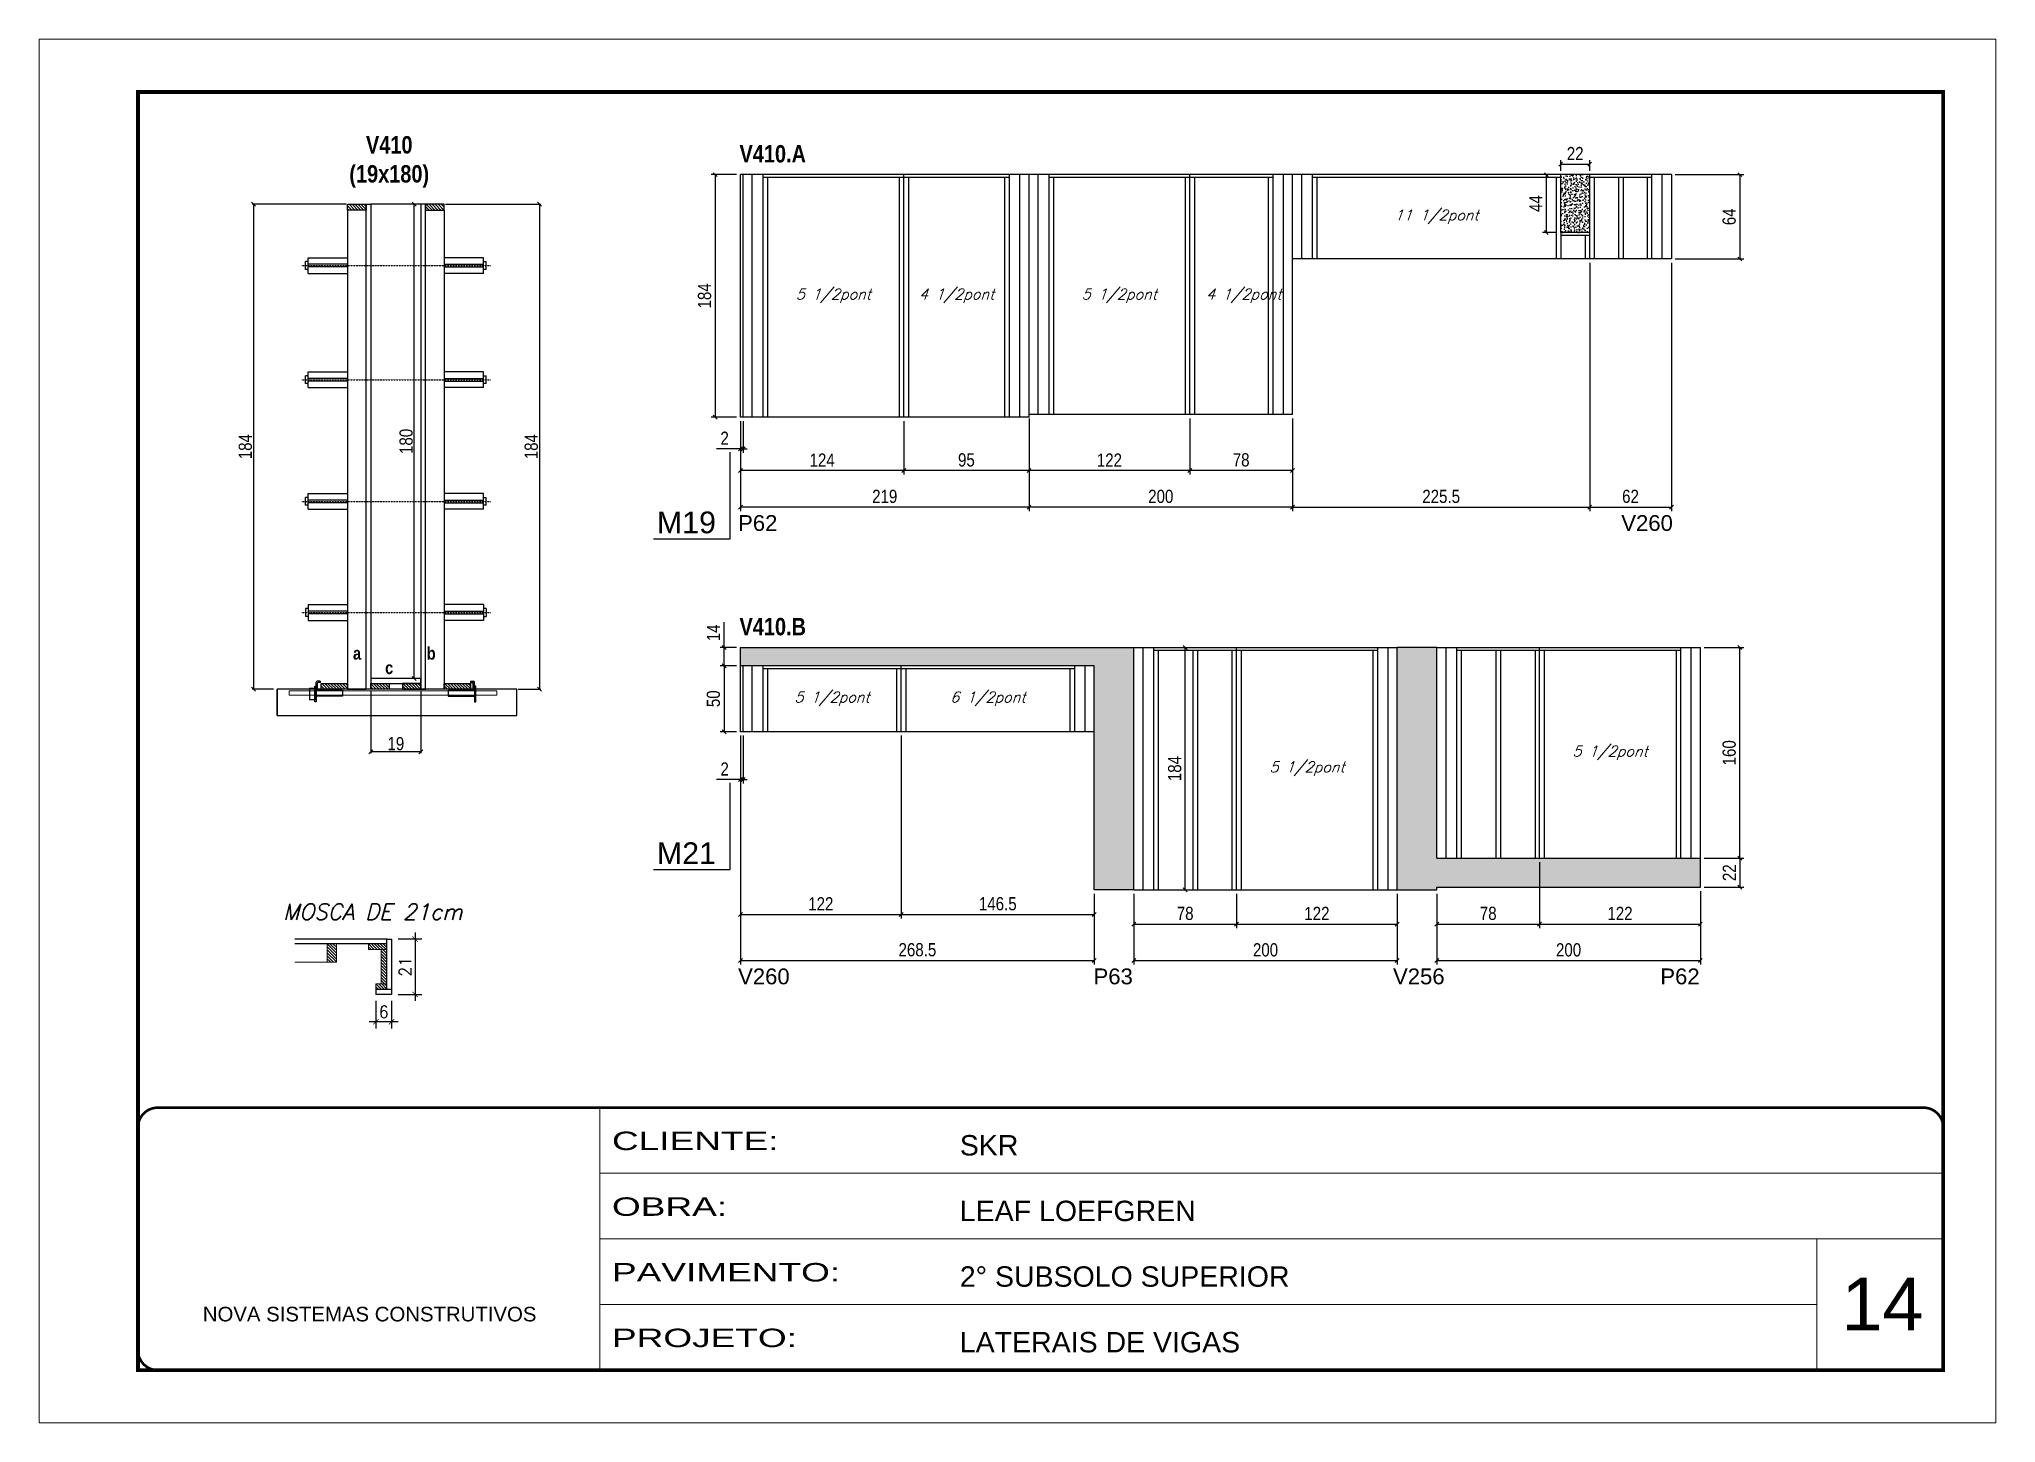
# Model space of a CAD drawing. Extents: x 3309 to 9590, y -2522 to 15424.
# Drawn here: x 4908 to 6393, y 10112 to 11162 of the extents above; entities that cross this region are included whole.
import ezdxf
from ezdxf.enums import TextEntityAlignment as Align

# ---------------------------------------------------------------- set-up
doc = ezdxf.new("R2010")
doc.units = 0
for name, pattern in [('CONTINUO', [0]), ('DASHED', [0.75, 0.5, -0.25]), ('HIDDEN', [0.375, 0.25, -0.125])]:
    doc.linetypes.add(name, pattern=pattern)
for name, color, linetype in [('5', 5, 'Continuous'), ('barrote', 251, 'Continuous'), ('COTA', 241, 'Continuous'), ('detalhes', 4, 'Continuous'), ('NOMENCLATURA', 7, 'Continuous'), ('Painéis', 200, 'Continuous'), ('presilha', 1, 'Continuous'), ('SARR_2.2x10', 60, 'Continuous'), ('SARR_2.2x7', 40, 'Continuous'), ('SARR_3.5x7', 81, 'Continuous'), ('TENSOR', 3, 'Continuous'), ('texto', 7, 'Continuous')]:
    doc.layers.add(name, color=color, linetype=linetype)
for name, color, linetype, lineweight in [('CARIMBO', 255, 'Continuous', 9), ('CONCRETO', 251, 'Continuous', 25), ('Folhas', 255, 'Continuous', 9), ('Hachura', 251, 'Continuous', 9), ('Madeira', 126, 'Continuous', 18), ('SARRAFO DE PRESSAO', 251, 'DASHED', 9), ('SCO-___-LAJ', 2, 'Continuous', 0), ('TEXTO PILAR', 3, 'Continuous', 15)]:
    doc.layers.add(name, color=color, linetype=linetype, lineweight=lineweight)
doc.styles.add('ARIAL', font='arial.ttf')
doc.styles.add('COTA TECNICA', font='techl___.ttf', dxfattribs={"height": 10})
doc.styles.add('COTA TECNICA 2X', font='techl___.ttf', dxfattribs={"height": 10})
doc.styles.add('Romans', font='romans.shx')
doc.styles.get("Standard").update_dxf_attribs({"font": 'arial.ttf'})
doc.styles.add('TECNICA', font='techb___.ttf', dxfattribs={"height": 10})
doc.styles.add('Tecnologia', font='')
doc.styles.get('Tecnologia').set_extended_font_data('Forgotten Futurist')
doc.dimstyles.new('COTA PARA DETALHES', dxfattribs={"dimtxt": 9, "dimasz": 4, "dimexe": 5, "dimexo": 5, "dimgap": 3, "dimtad": 1, "dimdec": 1, "dimlfac": 0.5, "dimzin": 12, "dimdsep": 46, "dimtxsty": 'Romans', "dimblk": 'ARCHTICK', "dimcen": 10, "dimdle": 5, "dimclrd": 4, "dimclre": 4, "dimclrt": 240, "dimadec": 1, "dimazin": 3, "dimtfac": 1, "dimtdec": 1, "dimtmove": 0, "dimatfit": 3, "dimldrblk": 'ARCHTICK', "dimfxl": 1, "dimtolj": 1, "dimtzin": 12, "dimarcsym": 0})
doc.dimstyles.new('PAINEL', dxfattribs={"dimtxt": 10, "dimasz": 3, "dimexe": 3, "dimexo": 3, "dimgap": 3, "dimtad": 1, "dimdec": 1, "dimzin": 12, "dimdsep": 46, "dimtxsty": 'COTA TECNICA', "dimblk1": 'OBLIQUE', "dimblk2": 'OBLIQUE', "dimsah": 1, "dimcen": 0.9, "dimclrd": 4, "dimclre": 4, "dimclrt": 240, "dimadec": 1, "dimazin": 3, "dimtfac": 1, "dimtdec": 1, "dimtmove": 0, "dimatfit": 3, "dimfxl": 1, "dimtolj": 1, "dimtzin": 12, "dimarcsym": 0})
doc.dimstyles.new('SECAO', dxfattribs={"dimscale": 0.333333, "dimtxt": 5, "dimasz": 9, "dimexe": 3, "dimexo": 3, "dimgap": 3, "dimtad": 1, "dimdec": 1, "dimlfac": 0.5, "dimzin": 12, "dimdsep": 46, "dimtxsty": 'COTA TECNICA 2X', "dimblk1": 'OBLIQUE', "dimblk2": 'OBLIQUE', "dimsah": 1, "dimcen": 0.9, "dimclrd": 4, "dimclre": 4, "dimclrt": 240, "dimadec": 1, "dimazin": 3, "dimtfac": 1, "dimtdec": 1, "dimtmove": 0, "dimatfit": 3, "dimfxl": 1, "dimtolj": 1, "dimtzin": 12, "dimarcsym": 0})
pattern_1 = [(135, (38395.0945, -112843.3136), (-1.122532015, -1.122532015), [])]
pattern_2 = [(315, (517.8585, -1100.4889), (1.12253202, 1.12253202), [])]

msp = doc.modelspace()

# ---------------------------------------------------------------- texts
at = {"layer": '5', "linetype": 'Continuous'}
for s, p in [('P62', (5438.32, 10788.95)), ('V260', (6108.59, 10788.95)), ('V260', (5438.32, 10444.92)), ('P63', (5708.08, 10444.92)), ('V256', (5935.36, 10444.92)), ('P62', (6138.22, 10444.92))]:
    msp.add_text(s, height=12, rotation=0.00004, dxfattribs=at).set_placement(p)
at = {"layer": 'CARIMBO', "style": 'ARIAL'}
msp.add_text('14', height=40, dxfattribs=at).set_placement((6275.73, 10182.28))
at = {"layer": 'detalhes', "style": 'TECNICA'}
for s, p in [('a', (5146.08, 10691.29)), ('b', (5202.06, 10691.28)), ('c', (5170.45, 10680.33))]:
    msp.add_text(s, height=9.6, dxfattribs=at).set_placement(p)
at = {"layer": 'NOMENCLATURA', "style": 'TECNICA'}
for s, p in [('V410.A', (5439.4, 11068.54)), ('V410.B', (5439.4, 10709.74))]:
    msp.add_text(s, height=13.2, dxfattribs=at).set_placement(p)
at = {"layer": 'NOMENCLATURA', "linetype": 'Continuous'}
for s, p in [('M19', (5376.69, 10787.19)), ('M21', (5376.69, 10536.13))]:
    msp.add_text(s, height=16.5, dxfattribs=at).set_placement(p)
at = {"layer": 'NOMENCLATURA', "insert": (5173.56, 11088.55), "char_height": 13.2, "attachment_point": 2, "style": 'TECNICA'}
msp.add_mtext_dynamic_manual_height_columns('V410\\P(19x180)', width=300.2766, gutter_width=1, heights=[0], dxfattribs=at)
at = {"layer": 'texto', "color": 2, "char_height": 8, "attachment_point": 5, "style": 'Romans'}
for s, insert in [('{\\Q19;\\C256;11 1/2pont}', (5968.37, 11027.35)), ('{\\Q19;\\C256;5 1/2pont}', (5510.62, 10967.35)), ('{\\Q19;\\C256;4 1/2pont}', (5604.12, 10967.35)), ('{\\Q19;\\C256;5 1/2pont}', (5727.62, 10967.35)), ('{\\Q19;\\C256;4 1/2pont}', (5822.12, 10967.35)), ('{\\Q19;\\C256;5 1/2pont}', (5509.62, 10661.55)), ('{\\Q19;\\C256;6 1/2pont}', (5627.87, 10661.55)), ('{\\Q19;\\C256;5 1/2pont}', (6100.12, 10620.55)), ('{\\Q19;\\C256;5 1/2pont}', (5870.12, 10608.55))]:
    msp.add_mtext(s, dxfattribs=dict(at, insert=insert))
at = {"layer": 'TEXTO PILAR', "color": 3, "style": 'Romans', "oblique": 15}
msp.add_text('MOSCA DE 21cm', height=12, dxfattribs=at).set_placement((5161.08, 10499.95), align=Align.MIDDLE)

# ---------------------------------------------------------------- blocks, each defined once
blk = doc.blocks.new('9999999999')
at = {"color": 30, "linetype": 'CONTINUO'}
for p, q in [((98564.6, 34230.2), (98564.6, 34429.4)), ((98564.6, 34379.6), (99584, 34379.6)), ((98564.6, 34329.8), (99488, 34329.8)), ((99584, 34329.8), (99488, 34329.8)), ((99488, 34329.8), (99488, 34230.2)), ((98564.6, 34280), (99488, 34280))]:
    blk.add_line(p, q, dxfattribs=at)
at = {"color": 30, "linetype": 'CONTINUO', "const_width": 2}
blk.add_lwpolyline([(99584, 34230.2), (99584, 34414.4, 0.414214), (99569, 34429.4), (98229, 34429.4, 0.414214), (98214, 34414.4), (98214, 34245.2, 0.414214), (98229, 34230.2), (99584, 34230.2)], format="xyb", dxfattribs=at)
at = {"layer": 'Folhas'}
blk.add_lwpolyline([(98139, 34190.2), (99624, 34190.2), (99624, 35240.2), (98139, 35240.2)], close=True, dxfattribs=at)
at = {"layer": 'Folhas', "color": 30, "const_width": 3}
blk.add_lwpolyline([(98214, 34230.2), (99584, 34230.2), (99584, 35200.2), (98214, 35200.2)], close=True, dxfattribs=at)
at = {"color": 7, "linetype": 'Continuous', "ltscale": 5, "style": 'ARIAL'}
for s, height, p in [('SKR', 15.48, (98837.7, 34393.1)), ('LEAF LOEFGREN', 15.483, (98837.7, 34343.3)), ('2° SUBSOLO SUPERIOR', 15.483, (98837.7, 34293.5)), ('NOVA SISTEMAS CONSTRUTIVOS', 11.059, (98263.2, 34267.2)), ('LATERAIS DE VIGAS', 15.483, (98837.7, 34243.7))]:
    blk.add_text(s, height=height, dxfattribs=at).set_placement(p)
at = {"layer": 'Folhas', "color": 7, "style": 'Tecnologia', "width": 1.5}
for s, p in [('CLIENTE:', (98573.7, 34397.2)), ('OBRA:', (98573.7, 34347.3)), ('PAVIMENTO:', (98573.7, 34297.5)), ('PROJETO:', (98573.7, 34247.7))]:
    blk.add_text(s, height=14, dxfattribs=at).set_placement(p)
blk = doc.blocks.new('_Oblique')
at = {"color": 0, "linetype": 'ByBlock', "lineweight": -2}
blk.add_line((-0.5, -0.5), (0.5, 0.5), dxfattribs=at)
blk = doc.blocks.new('*D1058')
at = {"layer": 'COTA', "color": 4, "lineweight": -2, "transparency": 16777216}
for p, q in [((5159.6, 10667.9), (5159.6, 10620.4)), ((5197.6, 10667.9), (5197.6, 10620.4)), ((5197.6, 10621.4), (5159.6, 10621.4))]:
    blk.add_line(p, q, dxfattribs=at)
at = {"layer": 'Defpoints', "color": 0, "transparency": 16777216}
for p in [(5159.6, 10668.9), (5197.6, 10668.9), (5159.6, 10621.4)]:
    blk.add_point(p, dxfattribs=at)
at = {"layer": 'COTA', "color": 4, "lineweight": -2, "transparency": 16777216, "xscale": 3, "yscale": 3, "zscale": 3, "rotation": 180}
blk.add_blockref('_Oblique', (5159.6, 10621.4), dxfattribs=at)
at = {"layer": 'COTA', "color": 4, "lineweight": -2, "transparency": 16777216, "xscale": 3, "yscale": 3, "zscale": 3}
blk.add_blockref('_Oblique', (5197.6, 10621.4), dxfattribs=at)
at = {"layer": 'COTA', "color": 240, "transparency": 16777216, "insert": (5178.6, 10627.5), "char_height": 10, "attachment_point": 5, "style": 'COTA TECNICA 2X'}
blk.add_mtext('\\A1;19', dxfattribs=at)
blk = doc.blocks.new('PRESILHA METÁLICA 1')
at = {"layer": 'presilha'}
for p, q in [((0, 13), (6, 13)), ((0, 13), (0, 0)), ((6, 0), (0, 0)), ((6, 15.5), (7.5, 15.5)), ((6, -2.5), (6, 15.5)), ((6, 13), (6, 0)), ((7.5, 10.6), (7.5, 19.9)), ((7.5, 15.5), (7.5, -2.5)), ((37.5, 4.1), (7.5, 4.1)), ((12, 21), (8.6, 21)), ((9, 11.6), (9, 18.9)), ((12, 19.5), (9.6, 19.5)), ((37.5, 11), (9.6, 11)), ((12, 21), (12, 19.5)), ((37.5, 11), (37.5, 4.1)), ((7.5, -2.5), (6, -2.5))]:
    blk.add_line(p, q, dxfattribs=at)
for centre, radius, start, end in [((8.6, 19.9), 1.14, 90, 180), ((9.6, 18.9), 0.57, 90, 180), ((9.6, 11.6), 0.57, 180, 270)]:
    blk.add_arc(centre, radius, start, end, dxfattribs=at)
blk = doc.blocks.new('PRESILHA METÁLICA 2')
at = {"layer": 'presilha'}
for p, q in [((-5.2, 23.5), (-5.2, 22)), ((-5.2, 23.5), (-1.9, 23.5)), ((-0.8, 14.6), (-0.8, 22.4)), ((-30.8, 13.5), (-30.8, 6.6)), ((-30.8, 13.5), (-2.8, 13.5)), ((-30.8, 6.6), (-0.8, 6.6)), ((-5.2, 22), (-2.8, 22)), ((-2.2, 14.1), (-2.2, 21.4)), ((0.8, 18), (-0.8, 18)), ((-0.8, 18), (-0.8, 0)), ((-0.8, 0), (0.8, 0)), ((0.8, 0), (0.8, 18))]:
    blk.add_line(p, q, dxfattribs=at)
for centre, radius, start, end in [((-1.9, 22.4), 1.14, 0, 90), ((-2.8, 21.4), 0.57, 0, 90), ((-2.8, 14.1), 0.57, 270, 0)]:
    blk.add_arc(centre, radius, start, end, dxfattribs=at)
blk = doc.blocks.new('*D1059')
at = {"layer": 'COTA', "color": 4, "lineweight": -2, "transparency": 16777216}
for p, q in [((5141, 11036.9), (5069.5, 11036.9)), ((5070.5, 11036.9), (5070.5, 10668.9)), ((5085.7, 10668.9), (5069.5, 10668.9))]:
    blk.add_line(p, q, dxfattribs=at)
at = {"layer": 'Defpoints', "color": 0, "transparency": 16777216}
for p in [(5142, 11036.9), (5070.5, 10668.9), (5086.7, 10668.9)]:
    blk.add_point(p, dxfattribs=at)
at = {"layer": 'COTA', "color": 4, "lineweight": -2, "transparency": 16777216, "xscale": 3, "yscale": 3, "zscale": 3}
for p, rotation in [((5070.5, 11036.9), 90), ((5070.5, 10668.9), 270)]:
    blk.add_blockref('_Oblique', p, dxfattribs=dict(at, rotation=rotation))
at = {"layer": 'COTA', "color": 240, "transparency": 16777216, "insert": (5064.4, 10852.9), "char_height": 10, "attachment_point": 5, "rotation": 90, "style": 'COTA TECNICA 2X'}
blk.add_mtext('\\A1;184', dxfattribs=at)
blk = doc.blocks.new('*D1060')
at = {"layer": 'COTA', "color": 4, "lineweight": -2, "transparency": 16777216}
for p, q in [((5216.2, 11036.9), (5288.5, 11036.9)), ((5287.5, 11036.9), (5287.5, 10668.9)), ((5271.4, 10668.9), (5288.5, 10668.9))]:
    blk.add_line(p, q, dxfattribs=at)
at = {"layer": 'Defpoints', "color": 0, "transparency": 16777216}
for p in [(5215.2, 11036.9), (5270.4, 10668.9), (5287.5, 10668.9)]:
    blk.add_point(p, dxfattribs=at)
at = {"layer": 'COTA', "color": 4, "lineweight": -2, "transparency": 16777216, "xscale": 3, "yscale": 3, "zscale": 3}
for p, rotation in [((5287.5, 11036.9), 90), ((5287.5, 10668.9), 270)]:
    blk.add_blockref('_Oblique', p, dxfattribs=dict(at, rotation=rotation))
at = {"layer": 'COTA', "color": 240, "transparency": 16777216, "insert": (5281.4, 10852.9), "char_height": 10, "attachment_point": 5, "rotation": 90, "style": 'COTA TECNICA 2X'}
blk.add_mtext('\\A1;184', dxfattribs=at)
blk = doc.blocks.new('*D1061')
at = {"layer": 'COTA', "color": 4, "lineweight": -2, "transparency": 16777216}
for p, q in [((5196.6, 11036.9), (5191.5, 11036.9)), ((5192.5, 10676.9), (5192.5, 11036.9)), ((5196.6, 10676.9), (5191.5, 10676.9))]:
    blk.add_line(p, q, dxfattribs=at)
at = {"layer": 'Defpoints', "color": 0, "transparency": 16777216}
for p in [(5192.5, 11036.9), (5197.6, 11036.9), (5197.6, 10676.9)]:
    blk.add_point(p, dxfattribs=at)
at = {"layer": 'COTA', "color": 4, "lineweight": -2, "transparency": 16777216, "xscale": 3, "yscale": 3, "zscale": 3}
for p, rotation in [((5192.5, 11036.9), 90), ((5192.5, 10676.9), 270)]:
    blk.add_blockref('_Oblique', p, dxfattribs=dict(at, rotation=rotation))
at = {"layer": 'COTA', "color": 240, "transparency": 16777216, "insert": (5186.4, 10856.9), "char_height": 10, "attachment_point": 5, "rotation": 90, "style": 'COTA TECNICA 2X'}
blk.add_mtext('\\A1;180', dxfattribs=at)
blk = doc.blocks.new('*D1050')
at = {"layer": 'COTA', "color": 4, "linetype": 'ByBlock', "lineweight": -2, "transparency": 16777216}
for p, q in [((5564.1, 10872.3), (5564.1, 10831.7)), ((5659.1, 10872.3), (5659.1, 10831.7)), ((5659.1, 10834.7), (5564.1, 10834.7))]:
    blk.add_line(p, q, dxfattribs=at)
at = {"layer": 'Defpoints', "color": 0, "linetype": 'ByBlock', "transparency": 16777216}
for p in [(5564.1, 10875.3), (5659.1, 10875.3), (5564.1, 10834.7)]:
    blk.add_point(p, dxfattribs=at)
at = {"layer": 'COTA', "color": 4, "linetype": 'ByBlock', "lineweight": -2, "transparency": 16777216, "xscale": 3, "yscale": 3, "zscale": 3, "rotation": 180}
blk.add_blockref('_Oblique', (5564.1, 10834.7), dxfattribs=at)
at = {"layer": 'COTA', "color": 4, "linetype": 'ByBlock', "lineweight": -2, "transparency": 16777216, "xscale": 3, "yscale": 3, "zscale": 3}
blk.add_blockref('_Oblique', (5659.1, 10834.7), dxfattribs=at)
at = {"layer": 'COTA', "color": 240, "linetype": 'ByBlock', "transparency": 16777216, "insert": (5611.6, 10842.8), "char_height": 10, "attachment_point": 5, "style": 'COTA TECNICA'}
blk.add_mtext('\\A1;95', dxfattribs=at)
blk = doc.blocks.new('*D1051')
at = {"layer": 'COTA', "color": 4, "linetype": 'ByBlock', "lineweight": -2, "transparency": 16777216}
for p, q in [((5440.1, 10872.3), (5440.1, 10831.7)), ((5564.1, 10872.3), (5564.1, 10831.7)), ((5564.1, 10834.7), (5440.1, 10834.7))]:
    blk.add_line(p, q, dxfattribs=at)
at = {"layer": 'Defpoints', "color": 0, "linetype": 'ByBlock', "transparency": 16777216}
for p in [(5440.1, 10875.3), (5564.1, 10875.3), (5440.1, 10834.7)]:
    blk.add_point(p, dxfattribs=at)
at = {"layer": 'COTA', "color": 4, "linetype": 'ByBlock', "lineweight": -2, "transparency": 16777216, "xscale": 3, "yscale": 3, "zscale": 3, "rotation": 180}
blk.add_blockref('_Oblique', (5440.1, 10834.7), dxfattribs=at)
at = {"layer": 'COTA', "color": 4, "linetype": 'ByBlock', "lineweight": -2, "transparency": 16777216, "xscale": 3, "yscale": 3, "zscale": 3}
blk.add_blockref('_Oblique', (5564.1, 10834.7), dxfattribs=at)
at = {"layer": 'COTA', "color": 240, "linetype": 'ByBlock', "transparency": 16777216, "insert": (5502.1, 10842.7), "char_height": 10, "attachment_point": 5, "style": 'COTA TECNICA'}
blk.add_mtext('\\A1;124', dxfattribs=at)
blk = doc.blocks.new('*D1066')
at = {"layer": 'COTA', "color": 4, "linetype": 'ByBlock', "lineweight": -2, "transparency": 16777216}
for p, q in [((5440.1, 10872.3), (5440.1, 10804)), ((5659.1, 10872.3), (5659.1, 10804)), ((5659.1, 10807), (5440.1, 10807))]:
    blk.add_line(p, q, dxfattribs=at)
at = {"layer": 'Defpoints', "color": 0, "linetype": 'ByBlock', "transparency": 16777216}
for p in [(5440.1, 10875.3), (5659.1, 10875.3), (5440.1, 10807)]:
    blk.add_point(p, dxfattribs=at)
at = {"layer": 'COTA', "color": 4, "linetype": 'ByBlock', "lineweight": -2, "transparency": 16777216, "xscale": 3, "yscale": 3, "zscale": 3, "rotation": 180}
blk.add_blockref('_Oblique', (5440.1, 10807), dxfattribs=at)
at = {"layer": 'COTA', "color": 4, "linetype": 'ByBlock', "lineweight": -2, "transparency": 16777216, "xscale": 3, "yscale": 3, "zscale": 3}
blk.add_blockref('_Oblique', (5659.1, 10807), dxfattribs=at)
at = {"layer": 'COTA', "color": 240, "linetype": 'ByBlock', "transparency": 16777216, "insert": (5549.6, 10815.1), "char_height": 10, "attachment_point": 5, "style": 'COTA TECNICA'}
blk.add_mtext('\\A1;219', dxfattribs=at)
blk = doc.blocks.new('*D1067')
at = {"layer": 'COTA', "color": 4, "lineweight": -2, "transparency": 16777216}
for p, q in [((5437.1, 11059.3), (5418, 11059.3)), ((5421, 11059.3), (5421, 10875.3)), ((5437.1, 10875.3), (5418, 10875.3))]:
    blk.add_line(p, q, dxfattribs=at)
at = {"layer": 'Defpoints', "color": 0, "transparency": 16777216}
for p in [(5440.1, 11059.3), (5421, 10875.3), (5440.1, 10875.3)]:
    blk.add_point(p, dxfattribs=at)
at = {"layer": 'COTA', "color": 4, "lineweight": -2, "transparency": 16777216, "xscale": 3, "yscale": 3, "zscale": 3}
for p, rotation in [((5421, 11059.3), 90), ((5421, 10875.3), 270)]:
    blk.add_blockref('_Oblique', p, dxfattribs=dict(at, rotation=rotation))
at = {"layer": 'COTA', "color": 240, "transparency": 16777216, "insert": (5412.9, 10967.3), "char_height": 10, "attachment_point": 5, "rotation": 90, "style": 'COTA TECNICA'}
blk.add_mtext('\\A1;184', dxfattribs=at)
blk = doc.blocks.new('*D1068')
at = {"layer": 'COTA', "color": 4, "lineweight": -2, "transparency": 16777216}
for p, q in [((5440.1, 10872.3), (5440.1, 10848.3)), ((5442.1, 10872.3), (5442.1, 10848.3)), ((5440.1, 10851.3), (5422, 10851.3)), ((5442.1, 10851.3), (5440.1, 10851.3)), ((5442.1, 10851.3), (5445.1, 10851.3))]:
    blk.add_line(p, q, dxfattribs=at)
at = {"layer": 'Defpoints', "color": 0, "transparency": 16777216}
for p in [(5440.1, 10875.3), (5442.1, 10875.3), (5440.1, 10851.3)]:
    blk.add_point(p, dxfattribs=at)
at = {"layer": 'COTA', "color": 4, "lineweight": -2, "transparency": 16777216, "xscale": 3, "yscale": 3, "zscale": 3}
blk.add_blockref('_Oblique', (5440.1, 10851.3), dxfattribs=at)
at = {"layer": 'COTA', "color": 4, "lineweight": -2, "transparency": 16777216, "xscale": 3, "yscale": 3, "zscale": 3, "rotation": 180}
blk.add_blockref('_Oblique', (5442.1, 10851.3), dxfattribs=at)
at = {"layer": 'COTA', "color": 240, "transparency": 16777216, "insert": (5428.1, 10859.3), "char_height": 10, "attachment_point": 5, "style": 'COTA TECNICA'}
blk.add_mtext('\\A1;2', dxfattribs=at)
blk = doc.blocks.new('*D1052')
at = {"layer": 'COTA', "color": 4, "linetype": 'ByBlock', "lineweight": -2, "transparency": 16777216}
for p, q in [((5781.1, 10874.3), (5781.1, 10831.7)), ((5859.1, 10874.3), (5859.1, 10831.7)), ((5859.1, 10834.7), (5781.1, 10834.7))]:
    blk.add_line(p, q, dxfattribs=at)
at = {"layer": 'Defpoints', "color": 0, "linetype": 'ByBlock', "transparency": 16777216}
for p in [(5781.1, 10877.3), (5859.1, 10877.3), (5781.1, 10834.7)]:
    blk.add_point(p, dxfattribs=at)
at = {"layer": 'COTA', "color": 4, "linetype": 'ByBlock', "lineweight": -2, "transparency": 16777216, "xscale": 3, "yscale": 3, "zscale": 3, "rotation": 180}
blk.add_blockref('_Oblique', (5781.1, 10834.7), dxfattribs=at)
at = {"layer": 'COTA', "color": 4, "linetype": 'ByBlock', "lineweight": -2, "transparency": 16777216, "xscale": 3, "yscale": 3, "zscale": 3}
blk.add_blockref('_Oblique', (5859.1, 10834.7), dxfattribs=at)
at = {"layer": 'COTA', "color": 240, "linetype": 'ByBlock', "transparency": 16777216, "insert": (5820.1, 10842.8), "char_height": 10, "attachment_point": 5, "style": 'COTA TECNICA'}
blk.add_mtext('\\A1;78', dxfattribs=at)
blk = doc.blocks.new('*D1053')
at = {"layer": 'COTA', "color": 4, "linetype": 'ByBlock', "lineweight": -2, "transparency": 16777216}
for p, q in [((5659.1, 10874.3), (5659.1, 10831.7)), ((5781.1, 10874.3), (5781.1, 10831.7)), ((5781.1, 10834.7), (5659.1, 10834.7))]:
    blk.add_line(p, q, dxfattribs=at)
at = {"layer": 'Defpoints', "color": 0, "linetype": 'ByBlock', "transparency": 16777216}
for p in [(5659.1, 10877.3), (5781.1, 10877.3), (5659.1, 10834.7)]:
    blk.add_point(p, dxfattribs=at)
at = {"layer": 'COTA', "color": 4, "linetype": 'ByBlock', "lineweight": -2, "transparency": 16777216, "xscale": 3, "yscale": 3, "zscale": 3, "rotation": 180}
blk.add_blockref('_Oblique', (5659.1, 10834.7), dxfattribs=at)
at = {"layer": 'COTA', "color": 4, "linetype": 'ByBlock', "lineweight": -2, "transparency": 16777216, "xscale": 3, "yscale": 3, "zscale": 3}
blk.add_blockref('_Oblique', (5781.1, 10834.7), dxfattribs=at)
at = {"layer": 'COTA', "color": 240, "linetype": 'ByBlock', "transparency": 16777216, "insert": (5720.1, 10842.7), "char_height": 10, "attachment_point": 5, "style": 'COTA TECNICA'}
blk.add_mtext('\\A1;122', dxfattribs=at)
blk = doc.blocks.new('*D1069')
at = {"layer": 'COTA', "color": 4, "linetype": 'ByBlock', "lineweight": -2, "transparency": 16777216}
for p, q in [((5659.1, 10874.3), (5659.1, 10804)), ((5859.1, 10874.3), (5859.1, 10804)), ((5859.1, 10807), (5659.1, 10807))]:
    blk.add_line(p, q, dxfattribs=at)
at = {"layer": 'Defpoints', "color": 0, "linetype": 'ByBlock', "transparency": 16777216}
for p in [(5659.1, 10877.3), (5859.1, 10877.3), (5659.1, 10807)]:
    blk.add_point(p, dxfattribs=at)
at = {"layer": 'COTA', "color": 4, "linetype": 'ByBlock', "lineweight": -2, "transparency": 16777216, "xscale": 3, "yscale": 3, "zscale": 3, "rotation": 180}
blk.add_blockref('_Oblique', (5659.1, 10807), dxfattribs=at)
at = {"layer": 'COTA', "color": 4, "linetype": 'ByBlock', "lineweight": -2, "transparency": 16777216, "xscale": 3, "yscale": 3, "zscale": 3}
blk.add_blockref('_Oblique', (5859.1, 10807), dxfattribs=at)
at = {"layer": 'COTA', "color": 240, "linetype": 'ByBlock', "transparency": 16777216, "insert": (5759.1, 10815.1), "char_height": 10, "attachment_point": 5, "style": 'COTA TECNICA'}
blk.add_mtext('\\A1;200', dxfattribs=at)
blk = doc.blocks.new('*D1070')
at = {"layer": 'COTA', "color": 4, "lineweight": -2, "transparency": 16777216}
for p, q in [((6084.6, 10992.3), (6084.6, 10804)), ((5859.1, 10874.3), (5859.1, 10804)), ((5859.1, 10807), (6084.6, 10807))]:
    blk.add_line(p, q, dxfattribs=at)
at = {"layer": 'Defpoints', "color": 0, "transparency": 16777216}
for p in [(6084.6, 10995.3), (5859.1, 10877.3), (6084.6, 10807)]:
    blk.add_point(p, dxfattribs=at)
at = {"layer": 'COTA', "color": 4, "lineweight": -2, "transparency": 16777216, "xscale": 3, "yscale": 3, "zscale": 3, "rotation": 180}
blk.add_blockref('_Oblique', (5859.1, 10807), dxfattribs=at)
at = {"layer": 'COTA', "color": 4, "lineweight": -2, "transparency": 16777216, "xscale": 3, "yscale": 3, "zscale": 3}
blk.add_blockref('_Oblique', (6084.6, 10807), dxfattribs=at)
at = {"layer": 'COTA', "color": 240, "transparency": 16777216, "insert": (5971.9, 10815.1), "char_height": 10, "attachment_point": 5, "style": 'COTA TECNICA'}
blk.add_mtext('\\A1;225.5', dxfattribs=at)
blk = doc.blocks.new('*D1071')
at = {"layer": 'COTA', "color": 4, "lineweight": -2, "transparency": 16777216}
for p, q in [((6149.6, 11059.3), (6201.6, 11059.3)), ((6198.6, 11059.3), (6198.6, 10995.3)), ((6149.6, 10995.3), (6201.6, 10995.3))]:
    blk.add_line(p, q, dxfattribs=at)
at = {"layer": 'Defpoints', "color": 0, "transparency": 16777216}
for p in [(6146.6, 11059.3), (6146.6, 10995.3), (6198.6, 10995.3)]:
    blk.add_point(p, dxfattribs=at)
at = {"layer": 'COTA', "color": 4, "lineweight": -2, "transparency": 16777216, "xscale": 3, "yscale": 3, "zscale": 3}
for p, rotation in [((6198.6, 11059.3), 90), ((6198.6, 10995.3), 270)]:
    blk.add_blockref('_Oblique', p, dxfattribs=dict(at, rotation=rotation))
at = {"layer": 'COTA', "color": 240, "transparency": 16777216, "insert": (6190.5, 11027.3), "char_height": 10, "attachment_point": 5, "rotation": 90, "style": 'COTA TECNICA'}
blk.add_mtext('\\A1;64', dxfattribs=at)
blk = doc.blocks.new('*D1054')
at = {"layer": 'COTA', "color": 4, "lineweight": -2, "transparency": 16777216}
for p, q in [((5437.1, 10686.6), (5424.8, 10686.6)), ((5427.8, 10686.6), (5427.8, 10636.6)), ((5437.1, 10636.6), (5424.8, 10636.6))]:
    blk.add_line(p, q, dxfattribs=at)
at = {"layer": 'Defpoints', "color": 0, "transparency": 16777216}
for p in [(5440.1, 10686.6), (5427.8, 10636.6), (5440.1, 10636.6)]:
    blk.add_point(p, dxfattribs=at)
at = {"layer": 'COTA', "color": 4, "lineweight": -2, "transparency": 16777216, "xscale": 3, "yscale": 3, "zscale": 3}
for p, rotation in [((5427.8, 10686.6), 90), ((5427.8, 10636.6), 270)]:
    blk.add_blockref('_Oblique', p, dxfattribs=dict(at, rotation=rotation))
at = {"layer": 'COTA', "color": 240, "transparency": 16777216, "insert": (5419.6, 10661.6), "char_height": 10, "attachment_point": 5, "rotation": 90, "style": 'COTA TECNICA'}
blk.add_mtext('\\A1;50', dxfattribs=at)
blk = doc.blocks.new('*D1055')
at = {"layer": 'COTA', "color": 4, "lineweight": -2, "transparency": 16777216}
for p, q in [((5427.8, 10700.6), (5427.8, 10719.7)), ((5437.1, 10700.6), (5424.8, 10700.6)), ((5427.8, 10686.6), (5427.8, 10700.6)), ((5437.1, 10686.6), (5424.8, 10686.6))]:
    blk.add_line(p, q, dxfattribs=at)
at = {"layer": 'Defpoints', "color": 0, "transparency": 16777216}
for p in [(5427.8, 10700.6), (5440.1, 10700.6), (5440.1, 10686.6)]:
    blk.add_point(p, dxfattribs=at)
at = {"layer": 'COTA', "color": 4, "lineweight": -2, "transparency": 16777216, "xscale": 3, "yscale": 3, "zscale": 3}
for p, rotation in [((5427.8, 10700.6), 90), ((5427.8, 10686.6), 270)]:
    blk.add_blockref('_Oblique', p, dxfattribs=dict(at, rotation=rotation))
at = {"layer": 'COTA', "color": 240, "transparency": 16777216, "insert": (5419.7, 10711.6), "char_height": 10, "attachment_point": 5, "rotation": 90, "style": 'COTA TECNICA'}
blk.add_mtext('\\A1;14', dxfattribs=at)
blk = doc.blocks.new('*D1072')
at = {"layer": 'COTA', "color": 4, "lineweight": -2, "transparency": 16777216}
for p, q in [((5440.1, 10633.6), (5440.1, 10459.9)), ((5708.6, 10513.6), (5708.6, 10459.9)), ((5440.1, 10462.9), (5708.6, 10462.9))]:
    blk.add_line(p, q, dxfattribs=at)
at = {"layer": 'Defpoints', "color": 0, "transparency": 16777216}
for p in [(5440.1, 10636.6), (5708.6, 10516.6), (5708.6, 10462.9)]:
    blk.add_point(p, dxfattribs=at)
at = {"layer": 'COTA', "color": 4, "lineweight": -2, "transparency": 16777216, "xscale": 3, "yscale": 3, "zscale": 3, "rotation": 180}
blk.add_blockref('_Oblique', (5440.1, 10462.9), dxfattribs=at)
at = {"layer": 'COTA', "color": 4, "lineweight": -2, "transparency": 16777216, "xscale": 3, "yscale": 3, "zscale": 3}
blk.add_blockref('_Oblique', (5708.6, 10462.9), dxfattribs=at)
at = {"layer": 'COTA', "color": 240, "transparency": 16777216, "insert": (5574.4, 10471.1), "char_height": 10, "attachment_point": 5, "style": 'COTA TECNICA'}
blk.add_mtext('\\A1;268.5', dxfattribs=at)
blk = doc.blocks.new('*D1073')
at = {"layer": 'COTA', "color": 4, "lineweight": -2, "transparency": 16777216}
for p, q in [((5440.1, 10633.6), (5440.1, 10494.9)), ((5562.1, 10633.6), (5562.1, 10494.9)), ((5440.1, 10497.9), (5562.1, 10497.9))]:
    blk.add_line(p, q, dxfattribs=at)
at = {"layer": 'Defpoints', "color": 0, "transparency": 16777216}
for p in [(5440.1, 10636.6), (5562.1, 10636.6), (5562.1, 10497.9)]:
    blk.add_point(p, dxfattribs=at)
at = {"layer": 'COTA', "color": 4, "lineweight": -2, "transparency": 16777216, "xscale": 3, "yscale": 3, "zscale": 3, "rotation": 180}
blk.add_blockref('_Oblique', (5440.1, 10497.9), dxfattribs=at)
at = {"layer": 'COTA', "color": 4, "lineweight": -2, "transparency": 16777216, "xscale": 3, "yscale": 3, "zscale": 3}
blk.add_blockref('_Oblique', (5562.1, 10497.9), dxfattribs=at)
at = {"layer": 'COTA', "color": 240, "transparency": 16777216, "insert": (5501.1, 10506), "char_height": 10, "attachment_point": 5, "style": 'COTA TECNICA'}
blk.add_mtext('\\A1;122', dxfattribs=at)
blk = doc.blocks.new('*D1056')
at = {"layer": 'COTA', "color": 4, "lineweight": -2, "transparency": 16777216}
for p, q in [((5562.1, 10633.6), (5562.1, 10494.9)), ((5708.6, 10513.6), (5708.6, 10494.9)), ((5562.1, 10497.9), (5708.6, 10497.9))]:
    blk.add_line(p, q, dxfattribs=at)
at = {"layer": 'Defpoints', "color": 0, "transparency": 16777216}
for p in [(5562.1, 10636.6), (5708.6, 10516.6), (5708.6, 10497.9)]:
    blk.add_point(p, dxfattribs=at)
at = {"layer": 'COTA', "color": 4, "lineweight": -2, "transparency": 16777216, "xscale": 3, "yscale": 3, "zscale": 3, "rotation": 180}
blk.add_blockref('_Oblique', (5562.1, 10497.9), dxfattribs=at)
at = {"layer": 'COTA', "color": 4, "lineweight": -2, "transparency": 16777216, "xscale": 3, "yscale": 3, "zscale": 3}
blk.add_blockref('_Oblique', (5708.6, 10497.9), dxfattribs=at)
at = {"layer": 'COTA', "color": 240, "transparency": 16777216, "insert": (5635.4, 10506), "char_height": 10, "attachment_point": 5, "style": 'COTA TECNICA'}
blk.add_mtext('\\A1;146.5', dxfattribs=at)
blk = doc.blocks.new('*D1074')
at = {"layer": 'COTA', "color": 4, "lineweight": -2, "transparency": 16777216}
for p, q in [((5440.1, 10633.6), (5440.1, 10597.3)), ((5442.1, 10633.6), (5442.1, 10597.3)), ((5440.1, 10600.3), (5422, 10600.3)), ((5442.1, 10600.3), (5440.1, 10600.3)), ((5442.1, 10600.3), (5445.1, 10600.3))]:
    blk.add_line(p, q, dxfattribs=at)
at = {"layer": 'Defpoints', "color": 0, "transparency": 16777216}
for p in [(5440.1, 10636.6), (5442.1, 10636.6), (5440.1, 10600.3)]:
    blk.add_point(p, dxfattribs=at)
at = {"layer": 'COTA', "color": 4, "lineweight": -2, "transparency": 16777216, "xscale": 3, "yscale": 3, "zscale": 3}
blk.add_blockref('_Oblique', (5440.1, 10600.3), dxfattribs=at)
at = {"layer": 'COTA', "color": 4, "lineweight": -2, "transparency": 16777216, "xscale": 3, "yscale": 3, "zscale": 3, "rotation": 180}
blk.add_blockref('_Oblique', (5442.1, 10600.3), dxfattribs=at)
at = {"layer": 'COTA', "color": 240, "transparency": 16777216, "insert": (5428.1, 10608.3), "char_height": 10, "attachment_point": 5, "style": 'COTA TECNICA'}
blk.add_mtext('\\A1;2', dxfattribs=at)
blk = doc.blocks.new('_ArchTick')
at = {"color": 0, "linetype": 'ByBlock', "const_width": 0.15}
blk.add_lwpolyline([(-0.5, -0.5), (0.5, 0.5)], dxfattribs=at)
blk = doc.blocks.new('*D1057')
at = {"layer": 'COTA', "color": 4, "lineweight": -2, "transparency": 16777216}
for p, q in [((5193.2, 10484.3), (5193.2, 10432.3)), ((5180.4, 10479.3), (5198.2, 10479.3)), ((5180.4, 10437.3), (5198.2, 10437.3))]:
    blk.add_line(p, q, dxfattribs=at)
at = {"layer": 'Defpoints', "color": 0, "transparency": 16777216}
for p in [(5175.4, 10479.3), (5175.4, 10437.3), (5193.2, 10437.3)]:
    blk.add_point(p, dxfattribs=at)
at = {"layer": 'COTA', "color": 4, "lineweight": -2, "transparency": 16777216, "xscale": 4, "yscale": 4, "zscale": 4}
for p, rotation in [((5193.2, 10479.3), 90), ((5193.2, 10437.3), 270)]:
    blk.add_blockref('_ArchTick', p, dxfattribs=dict(at, rotation=rotation))
at = {"layer": 'COTA', "color": 240, "transparency": 16777216, "insert": (5185.7, 10458.3), "char_height": 9, "attachment_point": 5, "rotation": 90, "style": 'Romans'}
blk.add_mtext('\\A1;21', dxfattribs=at)
blk = doc.blocks.new('*D1075')
at = {"layer": 'COTA', "color": 4, "lineweight": -2, "transparency": 16777216}
for p, q in [((5163.4, 10432.3), (5163.4, 10411.5)), ((5175.4, 10432.3), (5175.4, 10411.5)), ((5180.4, 10416.5), (5158.4, 10416.5))]:
    blk.add_line(p, q, dxfattribs=at)
at = {"layer": 'Defpoints', "color": 0, "transparency": 16777216}
for p in [(5163.4, 10437.3), (5175.4, 10437.3), (5163.4, 10416.5)]:
    blk.add_point(p, dxfattribs=at)
at = {"layer": 'COTA', "color": 4, "lineweight": -2, "transparency": 16777216, "xscale": 4, "yscale": 4, "zscale": 4, "rotation": 180}
blk.add_blockref('_ArchTick', (5163.4, 10416.5), dxfattribs=at)
at = {"layer": 'COTA', "color": 4, "lineweight": -2, "transparency": 16777216, "xscale": 4, "yscale": 4, "zscale": 4}
blk.add_blockref('_ArchTick', (5175.4, 10416.5), dxfattribs=at)
at = {"layer": 'COTA', "color": 240, "transparency": 16777216, "insert": (5169.4, 10424), "char_height": 9, "attachment_point": 5, "style": 'Romans'}
blk.add_mtext('\\A1;6', dxfattribs=at)
blk = doc.blocks.new('*D1062')
at = {"layer": 'COTA', "color": 4, "linetype": 'ByBlock', "lineweight": -2, "transparency": 16777216}
for p, q in [((6046.6, 10537.6), (6046.6, 10487.6)), ((5968.6, 10513.6), (5968.6, 10487.6)), ((5968.6, 10490.6), (6046.6, 10490.6))]:
    blk.add_line(p, q, dxfattribs=at)
at = {"layer": 'Defpoints', "color": 0, "linetype": 'ByBlock', "transparency": 16777216}
for p in [(6046.6, 10540.6), (5968.6, 10516.6), (6046.6, 10490.6)]:
    blk.add_point(p, dxfattribs=at)
at = {"layer": 'COTA', "color": 4, "linetype": 'ByBlock', "lineweight": -2, "transparency": 16777216, "xscale": 3, "yscale": 3, "zscale": 3, "rotation": 180}
blk.add_blockref('_Oblique', (5968.6, 10490.6), dxfattribs=at)
at = {"layer": 'COTA', "color": 4, "linetype": 'ByBlock', "lineweight": -2, "transparency": 16777216, "xscale": 3, "yscale": 3, "zscale": 3}
blk.add_blockref('_Oblique', (6046.6, 10490.6), dxfattribs=at)
at = {"layer": 'COTA', "color": 240, "linetype": 'ByBlock', "transparency": 16777216, "insert": (6007.6, 10498.7), "char_height": 10, "attachment_point": 5, "style": 'COTA TECNICA'}
blk.add_mtext('\\A1;78', dxfattribs=at)
blk = doc.blocks.new('*D1063')
at = {"layer": 'COTA', "color": 4, "linetype": 'ByBlock', "lineweight": -2, "transparency": 16777216}
for p, q in [((6046.6, 10537.6), (6046.6, 10487.6)), ((6168.6, 10515.6), (6168.6, 10487.6)), ((6046.6, 10490.6), (6168.6, 10490.6))]:
    blk.add_line(p, q, dxfattribs=at)
at = {"layer": 'Defpoints', "color": 0, "linetype": 'ByBlock', "transparency": 16777216}
for p in [(6046.6, 10540.6), (6168.6, 10518.6), (6168.6, 10490.6)]:
    blk.add_point(p, dxfattribs=at)
at = {"layer": 'COTA', "color": 4, "linetype": 'ByBlock', "lineweight": -2, "transparency": 16777216, "xscale": 3, "yscale": 3, "zscale": 3, "rotation": 180}
blk.add_blockref('_Oblique', (6046.6, 10490.6), dxfattribs=at)
at = {"layer": 'COTA', "color": 4, "linetype": 'ByBlock', "lineweight": -2, "transparency": 16777216, "xscale": 3, "yscale": 3, "zscale": 3}
blk.add_blockref('_Oblique', (6168.6, 10490.6), dxfattribs=at)
at = {"layer": 'COTA', "color": 240, "linetype": 'ByBlock', "transparency": 16777216, "insert": (6107.6, 10498.7), "char_height": 10, "attachment_point": 5, "style": 'COTA TECNICA'}
blk.add_mtext('\\A1;122', dxfattribs=at)
blk = doc.blocks.new('*D1076')
at = {"layer": 'COTA', "color": 4, "linetype": 'ByBlock', "lineweight": -2, "transparency": 16777216}
for p, q in [((6168.6, 10515.6), (6168.6, 10459.9)), ((5968.6, 10513.6), (5968.6, 10459.9)), ((5968.6, 10462.9), (6168.6, 10462.9))]:
    blk.add_line(p, q, dxfattribs=at)
at = {"layer": 'Defpoints', "color": 0, "linetype": 'ByBlock', "transparency": 16777216}
for p in [(5968.6, 10516.6), (6168.6, 10518.6), (6168.6, 10462.9)]:
    blk.add_point(p, dxfattribs=at)
at = {"layer": 'COTA', "color": 4, "linetype": 'ByBlock', "lineweight": -2, "transparency": 16777216, "xscale": 3, "yscale": 3, "zscale": 3, "rotation": 180}
blk.add_blockref('_Oblique', (5968.6, 10462.9), dxfattribs=at)
at = {"layer": 'COTA', "color": 4, "linetype": 'ByBlock', "lineweight": -2, "transparency": 16777216, "xscale": 3, "yscale": 3, "zscale": 3}
blk.add_blockref('_Oblique', (6168.6, 10462.9), dxfattribs=at)
at = {"layer": 'COTA', "color": 240, "linetype": 'ByBlock', "transparency": 16777216, "insert": (6068.6, 10471), "char_height": 10, "attachment_point": 5, "style": 'COTA TECNICA'}
blk.add_mtext('\\A1;200', dxfattribs=at)
blk = doc.blocks.new('*D1064')
at = {"layer": 'COTA', "color": 4, "linetype": 'ByBlock', "lineweight": -2, "transparency": 16777216}
for p, q in [((5738.6, 10513.6), (5738.6, 10487.6)), ((5816.6, 10513.6), (5816.6, 10487.6)), ((5738.6, 10490.6), (5816.6, 10490.6))]:
    blk.add_line(p, q, dxfattribs=at)
at = {"layer": 'Defpoints', "color": 0, "linetype": 'ByBlock', "transparency": 16777216}
for p in [(5738.6, 10516.6), (5816.6, 10516.6), (5816.6, 10490.6)]:
    blk.add_point(p, dxfattribs=at)
at = {"layer": 'COTA', "color": 4, "linetype": 'ByBlock', "lineweight": -2, "transparency": 16777216, "xscale": 3, "yscale": 3, "zscale": 3, "rotation": 180}
blk.add_blockref('_Oblique', (5738.6, 10490.6), dxfattribs=at)
at = {"layer": 'COTA', "color": 4, "linetype": 'ByBlock', "lineweight": -2, "transparency": 16777216, "xscale": 3, "yscale": 3, "zscale": 3}
blk.add_blockref('_Oblique', (5816.6, 10490.6), dxfattribs=at)
at = {"layer": 'COTA', "color": 240, "linetype": 'ByBlock', "transparency": 16777216, "insert": (5777.6, 10498.7), "char_height": 10, "attachment_point": 5, "style": 'COTA TECNICA'}
blk.add_mtext('\\A1;78', dxfattribs=at)
blk = doc.blocks.new('*D1065')
at = {"layer": 'COTA', "color": 4, "linetype": 'ByBlock', "lineweight": -2, "transparency": 16777216}
for p, q in [((5816.6, 10513.6), (5816.6, 10487.6)), ((5938.6, 10513.6), (5938.6, 10487.6)), ((5816.6, 10490.6), (5938.6, 10490.6))]:
    blk.add_line(p, q, dxfattribs=at)
at = {"layer": 'Defpoints', "color": 0, "linetype": 'ByBlock', "transparency": 16777216}
for p in [(5816.6, 10516.6), (5938.6, 10516.6), (5938.6, 10490.6)]:
    blk.add_point(p, dxfattribs=at)
at = {"layer": 'COTA', "color": 4, "linetype": 'ByBlock', "lineweight": -2, "transparency": 16777216, "xscale": 3, "yscale": 3, "zscale": 3, "rotation": 180}
blk.add_blockref('_Oblique', (5816.6, 10490.6), dxfattribs=at)
at = {"layer": 'COTA', "color": 4, "linetype": 'ByBlock', "lineweight": -2, "transparency": 16777216, "xscale": 3, "yscale": 3, "zscale": 3}
blk.add_blockref('_Oblique', (5938.6, 10490.6), dxfattribs=at)
at = {"layer": 'COTA', "color": 240, "linetype": 'ByBlock', "transparency": 16777216, "insert": (5877.6, 10498.7), "char_height": 10, "attachment_point": 5, "style": 'COTA TECNICA'}
blk.add_mtext('\\A1;122', dxfattribs=at)
blk = doc.blocks.new('*D1077')
at = {"layer": 'COTA', "color": 4, "linetype": 'ByBlock', "lineweight": -2, "transparency": 16777216}
for p, q in [((5738.6, 10513.6), (5738.6, 10459.9)), ((5938.6, 10513.6), (5938.6, 10459.9)), ((5738.6, 10462.9), (5938.6, 10462.9))]:
    blk.add_line(p, q, dxfattribs=at)
at = {"layer": 'Defpoints', "color": 0, "linetype": 'ByBlock', "transparency": 16777216}
for p in [(5738.6, 10516.6), (5938.6, 10516.6), (5938.6, 10462.9)]:
    blk.add_point(p, dxfattribs=at)
at = {"layer": 'COTA', "color": 4, "linetype": 'ByBlock', "lineweight": -2, "transparency": 16777216, "xscale": 3, "yscale": 3, "zscale": 3, "rotation": 180}
blk.add_blockref('_Oblique', (5738.6, 10462.9), dxfattribs=at)
at = {"layer": 'COTA', "color": 4, "linetype": 'ByBlock', "lineweight": -2, "transparency": 16777216, "xscale": 3, "yscale": 3, "zscale": 3}
blk.add_blockref('_Oblique', (5938.6, 10462.9), dxfattribs=at)
at = {"layer": 'COTA', "color": 240, "linetype": 'ByBlock', "transparency": 16777216, "insert": (5838.6, 10471), "char_height": 10, "attachment_point": 5, "style": 'COTA TECNICA'}
blk.add_mtext('\\A1;200', dxfattribs=at)
blk = doc.blocks.new('*D1078')
at = {"layer": 'COTA', "color": 4, "lineweight": -2, "transparency": 16777216}
for p, q in [((5741.6, 10700.6), (5780.7, 10700.6)), ((5777.7, 10516.6), (5777.7, 10700.6)), ((5741.6, 10516.6), (5780.7, 10516.6))]:
    blk.add_line(p, q, dxfattribs=at)
at = {"layer": 'Defpoints', "color": 0, "transparency": 16777216}
for p in [(5738.6, 10700.6), (5777.7, 10700.6), (5738.6, 10516.6)]:
    blk.add_point(p, dxfattribs=at)
at = {"layer": 'COTA', "color": 4, "lineweight": -2, "transparency": 16777216, "xscale": 3, "yscale": 3, "zscale": 3}
for p, rotation in [((5777.7, 10700.6), 90), ((5777.7, 10516.6), 270)]:
    blk.add_blockref('_Oblique', p, dxfattribs=dict(at, rotation=rotation))
at = {"layer": 'COTA', "color": 240, "transparency": 16777216, "insert": (5769.7, 10608.6), "char_height": 10, "attachment_point": 5, "rotation": 90, "style": 'COTA TECNICA'}
blk.add_mtext('\\A1;184', dxfattribs=at)
blk = doc.blocks.new('*D1079')
at = {"layer": 'COTA', "color": 4, "lineweight": -2, "transparency": 16777216}
for p, q in [((6084.6, 10992.3), (6084.6, 10804)), ((6146.6, 10992.3), (6146.6, 10804)), ((6084.6, 10807), (6146.6, 10807))]:
    blk.add_line(p, q, dxfattribs=at)
at = {"layer": 'Defpoints', "color": 0, "transparency": 16777216}
for p in [(6084.6, 10995.3), (6146.6, 10995.3), (6146.6, 10807)]:
    blk.add_point(p, dxfattribs=at)
at = {"layer": 'COTA', "color": 4, "lineweight": -2, "transparency": 16777216, "xscale": 3, "yscale": 3, "zscale": 3, "rotation": 180}
blk.add_blockref('_Oblique', (6084.6, 10807), dxfattribs=at)
at = {"layer": 'COTA', "color": 4, "lineweight": -2, "transparency": 16777216, "xscale": 3, "yscale": 3, "zscale": 3}
blk.add_blockref('_Oblique', (6146.6, 10807), dxfattribs=at)
at = {"layer": 'COTA', "color": 240, "transparency": 16777216, "insert": (6115.6, 10815.1), "char_height": 10, "attachment_point": 5, "style": 'COTA TECNICA'}
blk.add_mtext('\\A1;62', dxfattribs=at)
blk = doc.blocks.new('*D1080')
at = {"layer": 'COTA', "color": 4, "lineweight": -2, "transparency": 16777216}
for p, q in [((6059.6, 11059.3), (6048.7, 11059.3)), ((6051.7, 11059.3), (6051.7, 11015.3)), ((6059.6, 11015.3), (6048.7, 11015.3))]:
    blk.add_line(p, q, dxfattribs=at)
at = {"layer": 'Defpoints', "color": 0, "transparency": 16777216}
for p in [(6062.6, 11059.3), (6051.7, 11015.3), (6062.6, 11015.3)]:
    blk.add_point(p, dxfattribs=at)
at = {"layer": 'COTA', "color": 4, "lineweight": -2, "transparency": 16777216, "xscale": 3, "yscale": 3, "zscale": 3}
for p, rotation in [((6051.7, 11059.3), 90), ((6051.7, 11015.3), 270)]:
    blk.add_blockref('_Oblique', p, dxfattribs=dict(at, rotation=rotation))
at = {"layer": 'COTA', "color": 240, "transparency": 16777216, "insert": (6043.7, 11037.3), "char_height": 10, "attachment_point": 5, "rotation": 90, "style": 'COTA TECNICA'}
blk.add_mtext('\\A1;44', dxfattribs=at)
blk = doc.blocks.new('*D1081')
at = {"layer": 'COTA', "color": 4, "lineweight": -2, "transparency": 16777216}
for p, q in [((6062.6, 11062.3), (6062.6, 11070.3)), ((6062.6, 11067.3), (6084.6, 11067.3)), ((6084.6, 11062.3), (6084.6, 11070.3))]:
    blk.add_line(p, q, dxfattribs=at)
at = {"layer": 'Defpoints', "color": 0, "transparency": 16777216}
for p in [(6084.6, 11067.3), (6062.6, 11059.3), (6084.6, 11059.3)]:
    blk.add_point(p, dxfattribs=at)
at = {"layer": 'COTA', "color": 4, "lineweight": -2, "transparency": 16777216, "xscale": 3, "yscale": 3, "zscale": 3, "rotation": 180}
blk.add_blockref('_Oblique', (6062.6, 11067.3), dxfattribs=at)
at = {"layer": 'COTA', "color": 4, "lineweight": -2, "transparency": 16777216, "xscale": 3, "yscale": 3, "zscale": 3}
blk.add_blockref('_Oblique', (6084.6, 11067.3), dxfattribs=at)
at = {"layer": 'COTA', "color": 240, "transparency": 16777216, "insert": (6073.6, 11075.3), "char_height": 10, "attachment_point": 5, "style": 'COTA TECNICA'}
blk.add_mtext('\\A1;22', dxfattribs=at)
blk = doc.blocks.new('*D1082')
at = {"layer": 'COTA', "color": 4, "lineweight": -2, "transparency": 16777216}
for p, q in [((6171.6, 10540.6), (6201.6, 10540.6)), ((6198.6, 10540.6), (6198.6, 10518.6)), ((6171.6, 10518.6), (6201.6, 10518.6))]:
    blk.add_line(p, q, dxfattribs=at)
at = {"layer": 'Defpoints', "color": 0, "transparency": 16777216}
for p in [(6168.6, 10540.6), (6168.6, 10518.6), (6198.6, 10518.6)]:
    blk.add_point(p, dxfattribs=at)
at = {"layer": 'COTA', "color": 4, "lineweight": -2, "transparency": 16777216, "xscale": 3, "yscale": 3, "zscale": 3}
for p, rotation in [((6198.6, 10540.6), 90), ((6198.6, 10518.6), 270)]:
    blk.add_blockref('_Oblique', p, dxfattribs=dict(at, rotation=rotation))
at = {"layer": 'COTA', "color": 240, "transparency": 16777216, "insert": (6190.6, 10529.6), "char_height": 10, "attachment_point": 5, "rotation": 90, "style": 'COTA TECNICA'}
blk.add_mtext('\\A1;22', dxfattribs=at)
blk = doc.blocks.new('*D1083')
at = {"layer": 'COTA', "color": 4, "lineweight": -2, "transparency": 16777216}
for p, q in [((6171.6, 10700.6), (6201.6, 10700.6)), ((6198.6, 10540.6), (6198.6, 10700.6)), ((6171.6, 10540.6), (6201.6, 10540.6))]:
    blk.add_line(p, q, dxfattribs=at)
at = {"layer": 'Defpoints', "color": 0, "transparency": 16777216}
for p in [(6168.6, 10700.6), (6198.6, 10700.6), (6168.6, 10540.6)]:
    blk.add_point(p, dxfattribs=at)
at = {"layer": 'COTA', "color": 4, "lineweight": -2, "transparency": 16777216, "xscale": 3, "yscale": 3, "zscale": 3}
for p, rotation in [((6198.6, 10700.6), 90), ((6198.6, 10540.6), 270)]:
    blk.add_blockref('_Oblique', p, dxfattribs=dict(at, rotation=rotation))
at = {"layer": 'COTA', "color": 240, "transparency": 16777216, "insert": (6190.5, 10620.6), "char_height": 10, "attachment_point": 5, "rotation": 90, "style": 'COTA TECNICA'}
blk.add_mtext('\\A1;160', dxfattribs=at)

# ---------------------------------------------------------------- dimensions: what is measured, and where the dimension line sits
at = {"layer": 'COTA'}
for base, p1, p2, dimstyle, picture, middle in [((6084.62, 11067.29), (6062.62, 11059.35), (6084.62, 11059.35), 'PAINEL', '*D1081', (6073.62, 11075.29)), ((6084.62, 10806.96), (5859.12, 10877.35), (6084.62, 10995.35), 'PAINEL', '*D1070', (5971.87, 10815.07)), ((6146.62, 10806.96), (6084.62, 10995.35), (6146.62, 10995.35), 'PAINEL', '*D1079', (6115.62, 10815.07)), ((5440.12, 10851.32), (5442.12, 10875.35), (5440.12, 10875.35), 'PAINEL', '*D1068', (5428.06, 10859.32)), ((5440.12, 10600.25), (5442.12, 10636.55), (5440.12, 10636.55), 'PAINEL', '*D1074', (5428.06, 10608.25)), ((5708.62, 10462.93), (5440.12, 10636.55), (5708.62, 10516.55), 'PAINEL', '*D1072', (5574.37, 10471.06)), ((5562.12, 10497.94), (5440.12, 10636.55), (5562.12, 10636.55), 'PAINEL', '*D1073', (5501.12, 10505.99)), ((5163.4, 10416.51), (5175.4, 10437.29), (5163.4, 10437.29), 'COTA PARA DETALHES', '*D1075', (5169.4, 10424.01))]:
    dim = msp.add_linear_dim(base=base, p1=p1, p2=p2, dimstyle=dimstyle, dxfattribs=at)
    dim.commit()
    dim.dimension.update_dxf_attribs({"geometry": picture, "text_midpoint": middle})
for base, p1, p2, dimstyle, picture, middle in [((5421.04, 10875.35), (5440.12, 11059.35), (5440.12, 10875.35), 'PAINEL', '*D1067', (5412.94, 10967.35)), ((6051.75, 11015.35), (6062.62, 11059.35), (6062.62, 11015.35), 'PAINEL', '*D1080', (6043.68, 11037.35)), ((6198.58, 10995.35), (6146.62, 11059.35), (6146.62, 10995.35), 'PAINEL', '*D1071', (6190.48, 11027.35)), ((5070.51, 10668.86, 0), (5141.96, 11036.86), (5086.74, 10668.86, 0), 'SECAO', '*D1059', (5064.41, 10852.86, 0)), ((5192.48, 11036.86), (5197.56, 10676.86), (5197.56, 11036.86), 'SECAO', '*D1061', (5186.36, 10856.86)), ((5287.47, 10668.86, 0), (5215.16, 11036.86), (5270.37, 10668.86, 0), 'SECAO', '*D1060', (5281.38, 10852.86, 0)), ((5427.75, 10700.55), (5440.12, 10686.55), (5440.12, 10700.55), 'PAINEL', '*D1055', (5419.68, 10711.61)), ((5777.75, 10700.55), (5738.62, 10516.55), (5738.62, 10700.55), 'PAINEL', '*D1078', (5769.65, 10608.55)), ((6198.57, 10700.55), (6168.62, 10540.55), (6168.62, 10700.55), 'PAINEL', '*D1083', (6190.46, 10620.55)), ((5427.75, 10636.55), (5440.12, 10686.55), (5440.12, 10636.55), 'PAINEL', '*D1054', (5419.64, 10661.55)), ((6198.57, 10518.55), (6168.62, 10540.55), (6168.62, 10518.55), 'PAINEL', '*D1082', (6190.57, 10529.55)), ((5193.16, 10437.29), (5175.4, 10479.29), (5175.4, 10437.29), 'COTA PARA DETALHES', '*D1057', (5185.66, 10458.29))]:
    dim = msp.add_linear_dim(base=base, p1=p1, p2=p2, angle=90, dimstyle=dimstyle, dxfattribs=at)
    dim.commit()
    dim.dimension.update_dxf_attribs({"geometry": picture, "text_midpoint": middle})
at = {"layer": 'COTA', "linetype": 'ByBlock'}
for base, p1, p2, angle, picture, middle in [((5440.12, 10834.67), (5564.12, 10875.35), (5440.12, 10875.35), 180, '*D1051', (5502.12, 10842.75)), ((5659.12, 10834.67), (5781.12, 10877.35), (5659.12, 10877.35), 180, '*D1053', (5720.12, 10842.73)), ((6168.62, 10490.64), (6046.62, 10540.55), (6168.62, 10518.55), 0, '*D1063', (6107.62, 10498.7)), ((5938.62, 10490.64), (5816.62, 10516.55), (5938.62, 10516.55), 0, '*D1065', (5877.62, 10498.7))]:
    dim = msp.add_linear_dim(base=base, p1=p1, p2=p2, angle=angle, dimstyle='PAINEL', override={"dimtmove": 1}, dxfattribs=at)
    dim.commit()
    dim.dimension.update_dxf_attribs({"geometry": picture, "text_midpoint": middle})
for base, p1, p2, angle, picture, middle in [((5440.12, 10806.96), (5659.12, 10875.35), (5440.12, 10875.35), 180, '*D1066', (5549.62, 10815.05)), ((5564.12, 10834.67), (5659.12, 10875.35), (5564.12, 10875.35), 180, '*D1050', (5611.62, 10842.81)), ((5659.12, 10806.96), (5859.12, 10877.35), (5659.12, 10877.35), 180, '*D1069', (5759.12, 10815.07)), ((5781.12, 10834.67), (5859.12, 10877.35), (5781.12, 10877.35), 180, '*D1052', (5820.12, 10842.77)), ((6046.62, 10490.64), (5968.62, 10516.55), (6046.62, 10540.55), 0, '*D1062', (6007.62, 10498.73)), ((5816.62, 10490.64), (5738.62, 10516.55), (5816.62, 10516.55), 0, '*D1064', (5777.62, 10498.73)), ((5938.62, 10462.93), (5738.62, 10516.55), (5938.62, 10516.55), 0, '*D1077', (5838.62, 10471.03)), ((6168.62, 10462.93), (5968.62, 10516.55), (6168.62, 10518.55), 0, '*D1076', (6068.62, 10471.03))]:
    dim = msp.add_linear_dim(base=base, p1=p1, p2=p2, angle=angle, dimstyle='PAINEL', dxfattribs=at)
    dim.commit()
    dim.dimension.update_dxf_attribs({"geometry": picture, "text_midpoint": middle})
at = {"layer": 'COTA'}
dim = msp.add_linear_dim(base=(5159.56, 10621.38), p1=(5197.56, 10668.86), p2=(5159.56, 10668.86), angle=180, dimstyle='SECAO', dxfattribs=at)
dim.commit()
dim.dimension.update_dxf_attribs({"geometry": '*D1058', "text_midpoint": (5178.56, 10621.38), "dimtype": 160})
dim = msp.add_linear_dim(base=(5708.62, 10497.94), p1=(5562.12, 10636.55), p2=(5708.62, 10516.55), dimstyle='PAINEL', override={"dimtmove": 1}, dxfattribs=at)
dim.commit()
dim.dimension.update_dxf_attribs({"geometry": '*D1056', "text_midpoint": (5635.37, 10506.04)})

# ---------------------------------------------------------------- hatches: boundary and pattern name
at = {"layer": 'COTA'}
h = msp.add_hatch(dxfattribs=at)
h.set_pattern_fill('AR-CONC', color=256, scale=0.03)
h.set_pattern_definition([(50, (19, 0), (5.46554, -0.4781726), [0.5715, -6.2865]), (355, (19, 0), (-1.0573026, 5.7317054), [0.4572, -5.0292175]), (100.451445, (19.4555, -0.04), (4.4082374, 5.2535326), [0.4857003, -5.3427073]), (46.1842, (19, 1.524), (8.1323712, -1.26127), [0.85725, -9.42975]), (96.63556, (19.678, 1.419), (7.122124, 7.4227837), [0.7285507, -8.014068]), (351.18415, (19, 1.524), (7.122124, 7.422784), [0.685799, -7.543792]), (21, (19.762, 1.143), (4.5484317, -3.067956), [0.5715, -6.2865]), (326, (19.762, 1.143), (1.8540609, 5.525639), [0.4572, -5.0292]), (71.451445, (20.141, 0.8873), (6.4024926, 2.457683), [0.4857003, -5.3426981]), (37.5, (19, 0), (0.0926581, 2.53665117), [0, -4.96824, 0, -5.1054, 0, -5.04825]), (7.5, (19, 0), (2.0045899, 3.00541724), [0, -2.91084, 0, -4.85394, 0, -1.92405]), (327.5, (17.3007, 0), (4.06771786, -0.17186232), [0, -1.905, 0, -5.9436, 0, -7.8867]), (317.5, (16.5387, 0), (4.4438754, 0.7627947), [0, -2.4765, 0, -3.94716, 0, -5.6007])])
h.paths.add_polyline_path([(6062.62, 11015.35), (6084.62, 11015.35), (6084.62, 11059.35), (6062.62, 11059.35)])
h = msp.add_hatch(dxfattribs=at)
h.set_pattern_fill('AR-CONC', color=256, scale=0.03)
h.paths.add_polyline_path([(5738.62, 10700.55), (5440.12, 10700.55), (5440.12, 10686.55), (5708.62, 10686.55), (5708.62, 10636.55), (5708.62, 10516.55), (5738.62, 10516.55)])
h = msp.add_hatch(dxfattribs=at)
h.set_pattern_fill('AR-CONC', color=256, scale=0.03)
h.paths.add_polyline_path([(5968.62, 10700.55), (5938.62, 10700.55), (5938.62, 10516.55), (5968.62, 10516.55), (5968.62, 10518.55), (6168.62, 10518.55), (6168.62, 10540.55), (5968.62, 10540.55)])
at = {"layer": 'Hachura'}
h = msp.add_hatch(dxfattribs=at)
h.set_pattern_fill('ANSI31', color=256, scale=0.5, angle=270, style=0)
h.set_pattern_definition(pattern_2)
h.paths.add_polyline_path([(5133.44, 10475.69), (5126.44, 10475.69), (5126.44, 10461.69), (5133.44, 10461.69)])
h = msp.add_hatch(dxfattribs=at)
h.set_pattern_fill('ANSI31', color=256, scale=0.5, angle=270, style=0)
h.set_pattern_definition(pattern_2)
h.paths.add_polyline_path([(5157.82, 10475.69), (5157.82, 10471.29), (5171.8, 10471.29), (5171.8, 10475.69)])
h = msp.add_hatch(dxfattribs=at)
h.set_pattern_fill('ANSI31', color=256, scale=0.5, angle=270, style=0)
h.set_pattern_definition([(315, (-3170, -1148.5751), (1.12253202, 1.12253202), [])])
h.paths.add_polyline_path([(5171.8, 10471.29), (5167.4, 10471.29), (5167.4, 10445.29), (5171.8, 10445.29)])
h = msp.add_hatch(dxfattribs=at)
h.set_pattern_fill('ANSI31', color=256, scale=0.5, angle=270, style=0)
h.set_pattern_definition([(315, (523.4379, -1130.8889), (1.12253202, 1.12253202), [])])
h.paths.add_polyline_path([(5163.4, 10445.29), (5163.4, 10440.89), (5171.8, 10440.89), (5171.8, 10445.29)])
at = {"layer": 'SARR_2.2x10'}
h = msp.add_hatch(dxfattribs=at)
h.set_pattern_fill('ANSI31', color=256, scale=0.5, angle=90)
h.set_pattern_definition([(135, (38315.4945, -112843.3136), (-1.122532015, -1.122532015), [])])
h.paths.add_polyline_path([(5121.96, 10673.26), (5121.96, 10668.86), (5141.96, 10668.86), (5141.96, 10673.26)])
h = msp.add_hatch(dxfattribs=at)
h.set_pattern_fill('ANSI31', color=256, scale=0.5, angle=90)
h.set_pattern_definition([(135, (38408.6945, -112843.3136), (-1.122532015, -1.122532015), [])])
h.paths.add_polyline_path([(5215.16, 10673.26), (5215.16, 10668.86), (5235.16, 10668.86), (5235.16, 10673.26)])
at = {"layer": 'SARR_2.2x7'}
h = msp.add_hatch(dxfattribs=at)
h.set_pattern_fill('ANSI31', color=256, scale=0.5, angle=90)
h.set_pattern_definition([(135, (38329.4945, -112479.7136), (-1.122532015, -1.122532015), [])])
h.paths.add_polyline_path([(5155.96, 11036.86), (5155.96, 11032.46), (5141.96, 11032.46), (5141.96, 11036.86)])
h = msp.add_hatch(dxfattribs=at)
h.set_pattern_fill('ANSI31', color=256, scale=0.5, angle=90)
h.set_pattern_definition([(135, (38309.4945, -112479.7136), (-1.122532015, -1.122532015), [])])
h.paths.add_polyline_path([(5201.16, 11036.86), (5201.16, 11032.46), (5215.16, 11032.46), (5215.16, 11036.86)])
h = msp.add_hatch(dxfattribs=at)
h.set_pattern_fill('ANSI31', color=256, scale=0.5, angle=90)
h.set_pattern_definition(pattern_1)
h.paths.add_polyline_path([(5173.56, 10668.86), (5173.56, 10673.26), (5159.56, 10673.26), (5159.56, 10668.86)])
h = msp.add_hatch(dxfattribs=at)
h.set_pattern_fill('ANSI31', color=256, scale=0.5, angle=90)
h.set_pattern_definition(pattern_1)
h.paths.add_polyline_path([(5183.56, 10673.26), (5183.56, 10668.86), (5197.56, 10668.86), (5197.56, 10673.26)])

# ---------------------------------------------------------------- linework, layer by layer
at = {"ltscale": 3}
for p, q in [((5109.96, 10987.3), (5109.96, 10993.3)), ((5111.96, 10993.3), (5109.96, 10993.3)), ((5111.96, 10984.3), (5111.96, 10996.3)), ((5111.96, 10996.3), (5141.96, 10996.3)), ((5141.96, 10991.3), (5111.96, 10991.3)), ((5141.96, 10989.3), (5111.96, 10989.3)), ((5245.16, 10996.3), (5215.16, 10996.3)), ((5215.16, 10991.3), (5245.16, 10991.3)), ((5215.16, 10989.3), (5245.16, 10989.3)), ((5245.16, 10984.3), (5245.16, 10996.3)), ((5245.16, 10993.3), (5247.16, 10993.3)), ((5247.16, 10987.3), (5247.16, 10993.3)), ((5111.96, 10987.3), (5109.96, 10987.3)), ((5111.96, 10984.3), (5141.96, 10984.3)), ((5245.16, 10984.3), (5215.16, 10984.3)), ((5247.16, 10987.3), (5245.16, 10987.3)), ((5109.96, 10900.7), (5109.96, 10906.7)), ((5111.96, 10906.7), (5109.96, 10906.7)), ((5111.96, 10900.7), (5109.96, 10900.7)), ((5111.96, 10897.7), (5111.96, 10909.7)), ((5111.96, 10909.7), (5141.96, 10909.7)), ((5141.96, 10904.7), (5111.96, 10904.7)), ((5141.96, 10902.7), (5111.96, 10902.7)), ((5245.16, 10909.7), (5215.16, 10909.7)), ((5215.16, 10904.7), (5245.16, 10904.7)), ((5215.16, 10902.7), (5245.16, 10902.7)), ((5245.16, 10897.7), (5245.16, 10909.7)), ((5245.16, 10906.7), (5247.16, 10906.7)), ((5247.16, 10900.7), (5245.16, 10900.7)), ((5247.16, 10900.7), (5247.16, 10906.7)), ((5111.96, 10897.7), (5141.96, 10897.7)), ((5245.16, 10897.7), (5215.16, 10897.7)), ((5109.96, 10808.38), (5109.96, 10814.38)), ((5111.96, 10814.38), (5109.96, 10814.38)), ((5111.96, 10805.38), (5111.96, 10817.38)), ((5111.96, 10817.38), (5141.96, 10817.38)), ((5141.96, 10812.38), (5111.96, 10812.38)), ((5245.16, 10817.38), (5215.16, 10817.38)), ((5215.16, 10812.38), (5245.16, 10812.38)), ((5245.16, 10805.38), (5245.16, 10817.38)), ((5245.16, 10814.38), (5247.16, 10814.38)), ((5247.16, 10808.38), (5247.16, 10814.38)), ((5111.96, 10808.38), (5109.96, 10808.38)), ((5141.96, 10810.38), (5111.96, 10810.38)), ((5111.96, 10805.38), (5141.96, 10805.38)), ((5215.16, 10810.38), (5245.16, 10810.38)), ((5245.16, 10805.38), (5215.16, 10805.38)), ((5247.16, 10808.38), (5245.16, 10808.38)), ((5109.96, 10730.1), (5109.96, 10724.1)), ((5111.96, 10730.1), (5109.96, 10730.1)), ((5111.96, 10724.1), (5109.96, 10724.1)), ((5111.96, 10733.1), (5111.96, 10721.1)), ((5111.96, 10733.1), (5141.96, 10733.1)), ((5141.96, 10728.1), (5111.96, 10728.1)), ((5141.96, 10726.1), (5111.96, 10726.1)), ((5245.16, 10733.1), (5215.16, 10733.1)), ((5215.16, 10728.1), (5245.16, 10728.1)), ((5215.16, 10726.1), (5245.16, 10726.1)), ((5245.16, 10733.1), (5245.16, 10721.1)), ((5247.16, 10730.1), (5245.16, 10730.1)), ((5245.16, 10724.1), (5247.16, 10724.1)), ((5247.16, 10730.1), (5247.16, 10724.1)), ((5111.96, 10721.1), (5141.96, 10721.1)), ((5245.16, 10721.1), (5215.16, 10721.1))]:
    msp.add_line(p, q, dxfattribs=at)
at = {"layer": 'barrote'}
msp.add_lwpolyline([(5088.5, 10648.86), (5270.42, 10648.86), (5270.42, 10668.86), (5088.5, 10668.86)], close=True, dxfattribs=at)
at = {"layer": 'CONCRETO', "linetype": 'Continuous'}
msp.add_line((5197.56, 11036.86), (5159.56, 11036.86), dxfattribs=at)
at = {"layer": 'COTA'}
for p, q in [((6084.62, 11059.35), (6062.62, 11059.35)), ((6062.62, 11015.35), (6062.62, 10995.35)), ((5440.12, 10686.55), (5440.12, 10700.55)), ((5440.12, 10700.55), (5738.62, 10700.55)), ((5968.62, 10700.55), (5938.62, 10700.55)), ((5708.62, 10516.55), (5708.62, 10636.55)), ((6168.62, 10518.55), (6168.62, 10540.55)), ((5738.62, 10516.55), (5708.62, 10516.55)), ((5938.62, 10516.55), (5968.62, 10516.55)), ((5968.62, 10516.55), (5968.62, 10518.55)), ((5968.62, 10518.55), (6168.62, 10518.55))]:
    msp.add_line(p, q, dxfattribs=at)
at = {"layer": 'detalhes', "color": 250}
msp.add_line((5088.5, 10648.86), (5088.5, 10668.86), dxfattribs=at)
at = {"layer": 'Madeira'}
msp.add_lwpolyline([(5133.44, 10475.69), (5133.44, 10461.69), (5101.96, 10461.69)], dxfattribs=at)
for points in [[(5133.44, 10461.69), (5133.44, 10475.69), (5126.44, 10475.69), (5126.44, 10461.69)], [(5157.82, 10475.69), (5171.8, 10475.69), (5171.8, 10471.29), (5157.82, 10471.29)], [(5167.4, 10445.29), (5167.4, 10471.29), (5171.8, 10471.29), (5171.8, 10445.29)], [(5163.4, 10445.29), (5171.8, 10445.29), (5171.8, 10440.89), (5163.4, 10440.89)]]:
    msp.add_lwpolyline(points, close=True, dxfattribs=at)
at = {"layer": 'NOMENCLATURA', "linetype": 'Continuous'}
for p, q in [((5432.21, 10782.99), (5432.21, 10848.8)), ((5374.13, 10782.99), (5432.21, 10782.99)), ((5432.21, 10531.93), (5432.21, 10597.74)), ((5374.13, 10531.93), (5432.21, 10531.93))]:
    msp.add_line(p, q, dxfattribs=at)
at = {"layer": 'Painéis', "linetype": 'ByBlock'}
for p, q in [((5440.12, 10875.35), (5440.12, 11059.35)), ((6062.62, 11059.35), (5440.12, 11059.35)), ((5442.12, 10875.35), (5442.12, 11059.35)), ((5564.12, 10875.35), (5564.12, 11059.35)), ((5659.12, 10875.35), (5659.12, 11059.35)), ((5781.12, 10877.35), (5781.12, 11059.35)), ((5859.12, 10877.35), (5859.12, 11059.35)), ((6062.62, 11015.35), (6062.62, 11059.35)), ((6146.62, 11059.35), (6084.62, 11059.35)), ((6084.62, 10995.35), (6084.62, 11059.35)), ((6146.62, 11059.35), (6146.62, 10995.35)), ((6084.62, 11015.35), (6062.62, 11015.35)), ((6146.62, 10995.35), (5859.12, 10995.35)), ((5659.12, 10875.35), (5440.12, 10875.35)), ((5859.12, 10877.35), (5659.12, 10877.35)), ((5738.62, 10700.55), (5938.62, 10700.55)), ((5738.62, 10516.55), (5738.62, 10700.55)), ((5816.62, 10516.55), (5816.62, 10700.55)), ((5938.62, 10516.55), (5938.62, 10700.55)), ((5968.62, 10700.55), (6168.62, 10700.55)), ((5968.62, 10540.55), (5968.62, 10700.55)), ((6046.62, 10540.55), (6046.62, 10700.55)), ((6168.62, 10540.55), (6168.62, 10700.55)), ((5440.12, 10636.55), (5440.12, 10686.55)), ((5708.62, 10686.55), (5440.12, 10686.55)), ((5442.12, 10636.55), (5442.12, 10686.55)), ((5562.12, 10636.55), (5562.12, 10686.55)), ((5708.62, 10636.55), (5708.62, 10686.55)), ((5708.62, 10636.55), (5440.12, 10636.55)), ((5968.62, 10540.55), (6168.62, 10540.55)), ((5738.62, 10516.55), (5938.62, 10516.55)), ((5171.8, 10479.29), (5101.95, 10479.29)), ((5171.8, 10475.69), (5101.96, 10475.69)), ((5171.8, 10440.89), (5163.4, 10440.89)), ((5163.4, 10440.89), (5163.4, 10437.29)), ((5175.4, 10440.89), (5175.4, 10437.29)), ((5175.4, 10437.29), (5163.4, 10437.29))]:
    msp.add_line(p, q, dxfattribs=at)
at = {"layer": 'Painéis', "linetype": 'Continuous'}
for points in [[(5155.96, 10668.86), (5155.96, 11036.86), (5159.56, 11036.86), (5159.56, 10668.86)], [(5201.16, 10668.86), (5201.16, 11036.86), (5197.56, 11036.86), (5197.56, 10668.86)], [(5197.56, 10676.86), (5159.56, 10676.86), (5159.56, 10673.26), (5197.56, 10673.26)]]:
    msp.add_lwpolyline(points, close=True, dxfattribs=at)
at = {"layer": 'Painéis', "linetype": 'ByBlock'}
msp.add_lwpolyline([(5171.8, 10479.29), (5175.4, 10479.29), (5175.4, 10440.89), (5171.8, 10440.89)], close=True, dxfattribs=at)
at = {"layer": 'SARR_2.2x10'}
for points in [[(5121.96, 10673.26), (5141.96, 10673.26), (5141.96, 10668.86), (5121.96, 10668.86)], [(5215.16, 10673.26), (5235.16, 10673.26), (5235.16, 10668.86), (5215.16, 10668.86)]]:
    msp.add_lwpolyline(points, close=True, dxfattribs=at)
at = {"layer": 'SARR_2.2x7', "linetype": 'Continuous'}
for p, q in [((5449.12, 10875.35), (5449.12, 11059.35)), ((5564.12, 11057.15), (5457.12, 11057.15)), ((5644.12, 11057.15), (5564.12, 11057.15)), ((5652.12, 10875.35), (5652.12, 11059.35)), ((5666.12, 10877.35), (5666.12, 11059.35)), ((5781.12, 11057.15), (5674.12, 11057.15)), ((5844.12, 11057.15), (5781.12, 11057.15)), ((5852.12, 10877.35), (5852.12, 11059.35)), ((5866.12, 10995.35), (5866.12, 11059.35)), ((6062.62, 11057.15), (5874.12, 11057.15)), ((6131.62, 11057.15), (6084.62, 11057.15)), ((6139.62, 10995.35), (6139.62, 11059.35)), ((6084.62, 11013.15), (6062.62, 11013.15)), ((5745.62, 10516.55), (5745.62, 10700.55)), ((5753.62, 10698.35), (5816.62, 10698.35)), ((5816.62, 10698.35), (5923.62, 10698.35)), ((5931.62, 10516.55), (5931.62, 10700.55)), ((5975.62, 10540.55), (5975.62, 10700.55)), ((5983.62, 10698.35), (6046.62, 10698.35)), ((6046.62, 10698.35), (6153.62, 10698.35)), ((6161.62, 10540.55), (6161.62, 10700.55)), ((5449.12, 10636.55), (5449.12, 10686.55)), ((5562.12, 10684.35), (5457.12, 10684.35)), ((5693.62, 10684.35), (5562.12, 10684.35)), ((5701.62, 10636.55), (5701.62, 10686.55))]:
    msp.add_line(p, q, dxfattribs=at)
at = {"layer": 'SARR_2.2x7', "elevation": 0}
for points in [[(5141.96, 11036.86), (5155.96, 11036.86), (5155.96, 11032.46), (5141.96, 11032.46)], [(5215.16, 11036.86), (5201.16, 11036.86), (5201.16, 11032.46), (5215.16, 11032.46)]]:
    msp.add_lwpolyline(points, close=True, dxfattribs=at)
at = {"layer": 'SARR_2.2x7'}
for points in [[(5159.56, 10673.26), (5173.56, 10673.26), (5173.56, 10668.86), (5159.56, 10668.86)], [(5197.56, 10673.26), (5183.56, 10673.26), (5183.56, 10668.86), (5197.56, 10668.86)]]:
    msp.add_lwpolyline(points, close=True, dxfattribs=at)
at = {"layer": 'SARR_3.5x7'}
for p, q in [((5457.12, 11059.35), (5457.12, 10875.35)), ((5460.62, 11057.15), (5460.62, 10875.35)), ((5560.62, 11057.15), (5560.62, 10875.35)), ((5567.62, 11057.15), (5567.62, 10875.35)), ((5640.62, 11057.15), (5640.62, 10875.35)), ((5644.12, 11059.35), (5644.12, 10875.35)), ((5674.12, 11059.35), (5674.12, 10877.35)), ((5677.62, 11057.15), (5677.62, 10877.35)), ((5777.62, 11057.15), (5777.62, 10877.35)), ((5784.62, 11057.15), (5784.62, 10877.35)), ((5840.62, 11057.15), (5840.62, 10877.35)), ((5844.12, 11059.35), (5844.12, 10877.35)), ((5874.12, 11059.35), (5874.12, 10995.35)), ((5877.62, 11057.15), (5877.62, 10995.35)), ((6059.12, 11057.15), (6059.12, 10995.35)), ((6088.12, 11057.15), (6088.12, 10995.35)), ((6106.42, 11057.15), (6106.42, 10995.35)), ((6109.92, 11057.15), (6109.92, 10995.35)), ((6128.12, 11057.15), (6128.12, 10995.35)), ((6131.62, 11059.35), (6131.62, 10995.35)), ((6081.12, 11013.15), (6081.12, 10995.35)), ((5753.62, 10700.55), (5753.62, 10516.55)), ((5757.12, 10698.35), (5757.12, 10516.55)), ((5783.36, 10698.35), (5783.36, 10516.55)), ((5786.86, 10698.35), (5786.86, 10516.55)), ((5813.12, 10698.35), (5813.12, 10516.55)), ((5820.12, 10698.35), (5820.12, 10516.55)), ((5920.12, 10698.35), (5920.12, 10516.55)), ((5923.62, 10700.55), (5923.62, 10516.55)), ((5983.62, 10700.55), (5983.62, 10540.55)), ((5987.12, 10698.35), (5987.12, 10540.55)), ((6013.36, 10698.35), (6013.36, 10540.55)), ((6016.86, 10698.35), (6016.86, 10540.55)), ((6043.12, 10698.35), (6043.12, 10540.55)), ((6050.12, 10698.35), (6050.12, 10540.55)), ((6150.12, 10698.35), (6150.12, 10540.55)), ((6153.62, 10700.55), (6153.62, 10540.55)), ((5457.12, 10686.55), (5457.12, 10636.55)), ((5460.62, 10684.35), (5460.62, 10636.55)), ((5558.62, 10684.35), (5558.62, 10636.55)), ((5565.62, 10684.35), (5565.62, 10636.55)), ((5690.12, 10684.35), (5690.12, 10636.55)), ((5693.62, 10686.55), (5693.62, 10636.55))]:
    msp.add_line(p, q, dxfattribs=at)
for points in [[(5155.96, 11032.46), (5141.96, 11032.46), (5141.96, 10668.86), (5155.96, 10668.86)], [(5201.16, 11032.46), (5215.16, 11032.46), (5215.16, 10668.86), (5201.16, 10668.86)]]:
    msp.add_lwpolyline(points, close=True, dxfattribs=at)
at = {"layer": 'SCO-___-LAJ', "color": 1}
msp.add_lwpolyline([(5097.5, 10667.52), (5255.34, 10667.52), (5255.34, 10664.32), (5097.5, 10664.32)], close=True, dxfattribs=at)
at = {"layer": 'TENSOR', "linetype": 'HIDDEN', "ltscale": 0.5}
for p, q in [((5106.96, 10990.3), (5250.46, 10990.3)), ((5106.96, 10903.7), (5250.46, 10903.7)), ((5106.96, 10811.38), (5250.46, 10811.38)), ((5106.96, 10727.1), (5250.46, 10727.1))]:
    msp.add_line(p, q, dxfattribs=at)

# ---------------------------------------------------------------- block references
at = {"layer": 'presilha', "xscale": 0.6666666666666666, "yscale": 0.6666666666666666, "zscale": 0.6666666666666666}
for name, p in [('PRESILHA METÁLICA 1', (5113.09, 10660.89)), ('PRESILHA METÁLICA 2', (5238.83, 10659.22))]:
    msp.add_blockref(name, p, dxfattribs=at)
at = {"layer": 'SARRAFO DE PRESSAO', "color": 6, "linetype": 'ByBlock'}
msp.add_blockref('9999999999', (-93231.11, -24078.07), dxfattribs=at)

msp.set_redraw_order([(e.dxf.handle, doc.entitydb.next_handle()) for e in msp.query("TEXT MTEXT ATTDEF DIMENSION ARC_DIMENSION")])  # texts and dimensions are drawn at this point

doc.saveas('drawing.dxf')
